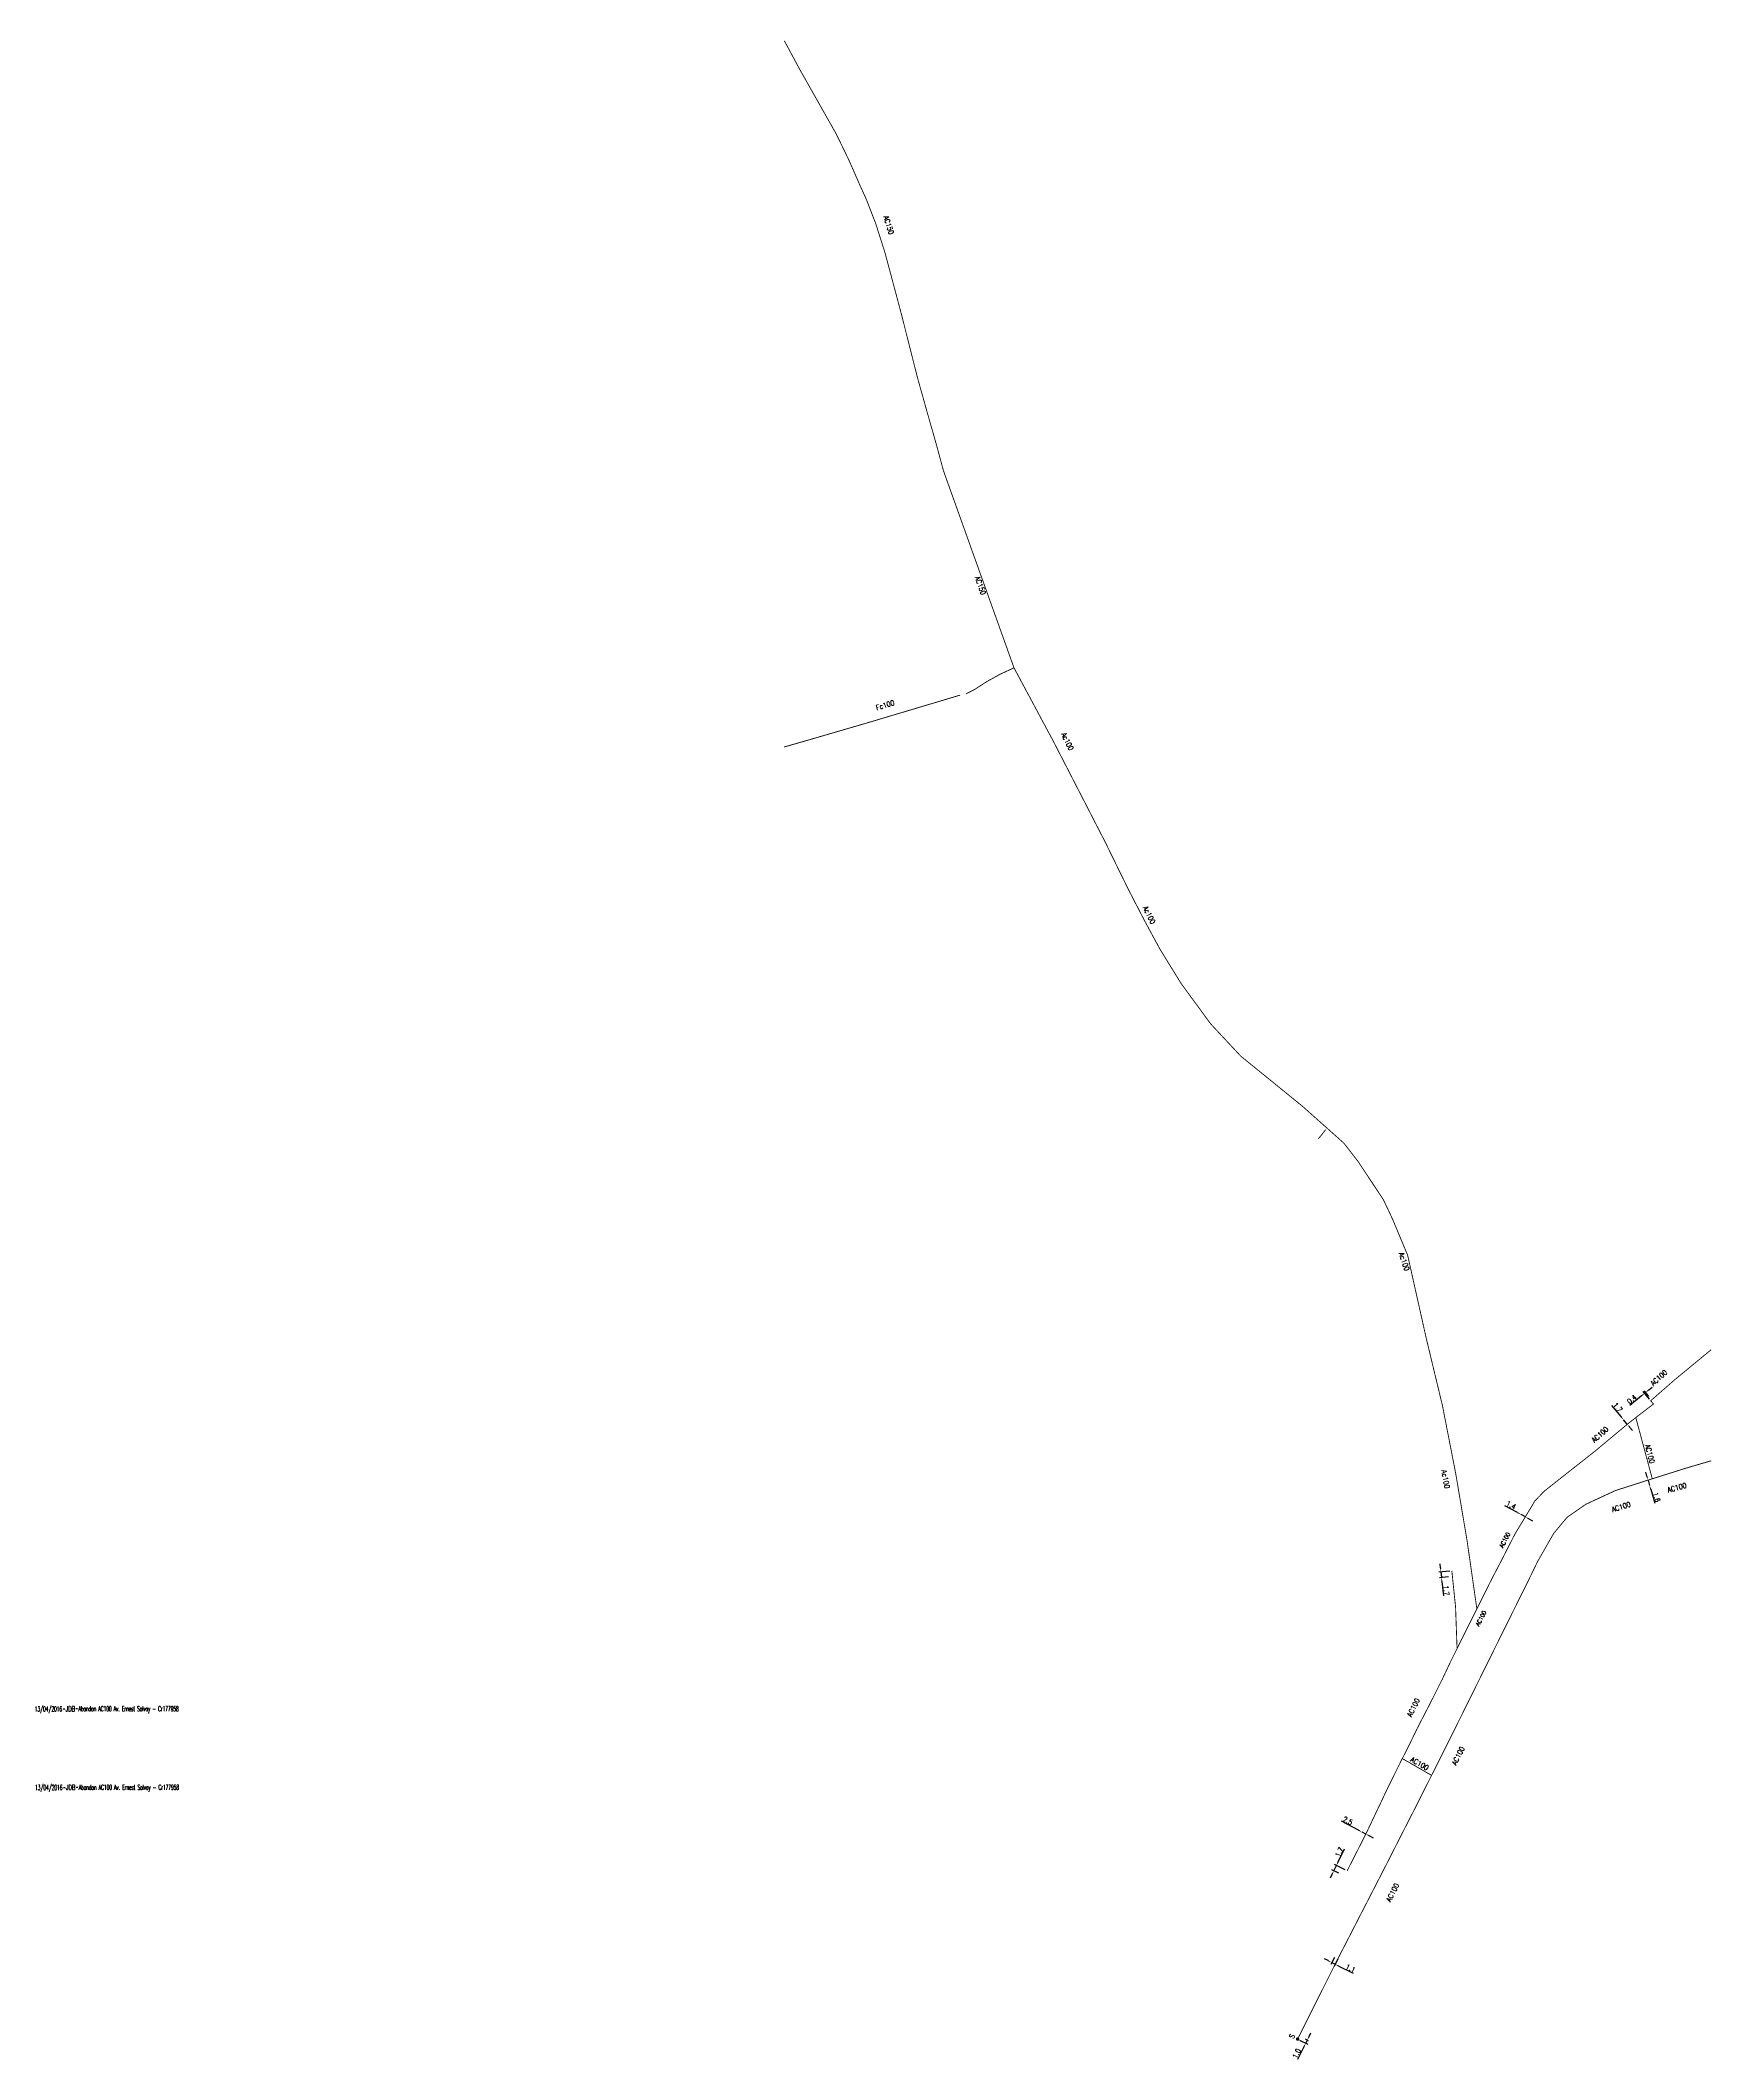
# Model space of a CAD drawing. Header units: millimetres. Extents: x 158430 to 159000, y 158000 to 159000.
# Drawn here: x 158511 to 159000, y 158409 to 159000 of the extents above; entities that cross this region are included whole.
import ezdxf
from ezdxf.enums import TextEntityAlignment as Align

# ---------------------------------------------------------------- set-up
doc = ezdxf.new("R2010")
doc.units = ezdxf.units.MM
doc.header["$PDMODE"] = 34
doc.layers.get('0').update_dxf_attribs({"linetype": 'CONTINUOUS'})
doc.layers.get('Defpoints').update_dxf_attribs({"linetype": 'CONTINUOUS'})
for name, color, linetype in [('L_300', 7, 'CONTINUOUS'), ('L_908', 5, 'CONTINUOUS'), ('L_910', 7, 'CONTINUOUS')]:
    doc.layers.add(name, color=color, linetype=linetype)
doc.styles.add('G_ROMANS', font='ROMANS.SHX', dxfattribs={"width": 0.75})
doc.styles.get("Standard").update_dxf_attribs({"font": 'romans.shx', "width": 0.85})
doc.linetypes.add('BP_HS', pattern='A,2,-1,["G",Standard,S=0.85,R=0,X=-0.27,Y=-0.4],-1', length=4)
doc.dimstyles.get("Standard").update_dxf_attribs({"dimtxt": 1.5, "dimasz": 1.2, "dimexe": 0.625, "dimexo": 0.625, "dimgap": 0.25, "dimtad": 1, "dimdec": 1, "dimzin": 0, "dimdsep": 46, "dimtxsty": 'Standard', "dimcen": -0.5, "dimadec": 0, "dimazin": 0, "dimtfac": 1, "dimtdec": 1, "dimtmove": 0, "dimatfit": 3, "dimfxl": 0, "dimtolj": 1, "dimtzin": 0, "dimarcsym": 0})

# ---------------------------------------------------------------- blocks, each defined once
blk = doc.blocks.new('*D1')
at = {"layer": 'Defpoints', "color": 0, "linetype": 'Continuous', "transparency": 16777216}
for p in [(158980.82, 158604.23), (158982.16, 158602.58), (158982.29, 158601.78)]:
    blk.add_point(p, dxfattribs=at)
at = {"layer": 'L_908', "color": 0, "linetype": 'Continuous', "lineweight": -2, "transparency": 16777216}
for p, q in [((158979.58, 158603.22), (158976.14, 158600.42)), ((158981.9, 158602.27), (158980.12, 158604.46)), ((158981.76, 158603.07), (158980.43, 158604.71)), ((158980.82, 158604.23), (158980.51, 158603.97)), ((158981.76, 158604.98), (158982.69, 158605.74))]:
    blk.add_line(p, q, dxfattribs=at)
at = {"layer": 'L_908', "color": 0, "linetype": 'Continuous', "transparency": 16777216}
for points in [[(158979.46, 158603.37), (158979.71, 158603.06), (158980.51, 158603.97)], [(158981.63, 158605.14), (158981.88, 158604.83), (158980.82, 158604.23)]]:
    blk.add_solid(points, dxfattribs=at)
at = {"layer": 'L_908', "color": 0, "linetype": 'Continuous', "transparency": 16777216, "insert": (158976.77, 158602.22), "char_height": 1.5, "attachment_point": 5, "rotation": 39.08709}
blk.add_mtext('\\A1;0.4', dxfattribs=at)
blk = doc.blocks.new('*D2')
at = {"layer": 'Defpoints', "color": 0, "linetype": 'Continuous', "transparency": 16777216}
for p in [(158974.36, 158596.21), (158974.36, 158596.21), (158975.45, 158594.9)]:
    blk.add_point(p, dxfattribs=at)
at = {"layer": 'L_908', "color": 0, "linetype": 'Continuous', "lineweight": -2, "transparency": 16777216}
for p, q in [((158973.6, 158597.13), (158970.92, 158600.36)), ((158975.45, 158594.9), (158974.36, 158596.21)), ((158976.22, 158593.98), (158976.98, 158593.06))]:
    blk.add_line(p, q, dxfattribs=at)
at = {"layer": 'L_908', "color": 0, "linetype": 'Continuous', "transparency": 16777216}
for points in [[(158973.75, 158597.26), (158973.44, 158597.01), (158974.36, 158596.21)], [(158976.37, 158594.11), (158976.06, 158593.85), (158975.45, 158594.9)]]:
    blk.add_solid(points, dxfattribs=at)
at = {"layer": 'L_908', "color": 0, "linetype": 'Continuous', "transparency": 16777216, "insert": (158972.64, 158599.85), "char_height": 1.5, "attachment_point": 5, "rotation": 309.69862}
blk.add_mtext('\\A1;1.7', dxfattribs=at)
blk = doc.blocks.new('*D3')
at = {"layer": 'Defpoints', "color": 0, "linetype": 'Continuous', "transparency": 16777216}
for p in [(158944.37, 158568.44), (158944.37, 158568.44), (158945.59, 158567.77)]:
    blk.add_point(p, dxfattribs=at)
at = {"layer": 'L_908', "color": 0, "linetype": 'Continuous', "lineweight": -2, "transparency": 16777216}
for p, q in [((158943.31, 158569.02), (158939.59, 158571.06)), ((158945.59, 158567.77), (158944.37, 158568.44)), ((158946.65, 158567.19), (158947.7, 158566.61))]:
    blk.add_line(p, q, dxfattribs=at)
at = {"layer": 'L_908', "color": 0, "linetype": 'Continuous', "transparency": 16777216}
for points in [[(158943.41, 158569.19), (158943.22, 158568.84), (158944.37, 158568.44)], [(158946.74, 158567.37), (158946.55, 158567.02), (158945.59, 158567.77)]]:
    blk.add_solid(points, dxfattribs=at)
at = {"layer": 'L_908', "color": 0, "linetype": 'Continuous', "transparency": 16777216, "insert": (158941.41, 158571.21), "char_height": 1.5, "attachment_point": 5, "rotation": 331.25735}
blk.add_mtext('\\A1;1.4', dxfattribs=at)
blk = doc.blocks.new('*D4')
at = {"layer": 'Defpoints', "color": 0, "linetype": 'Continuous', "transparency": 16777216}
for p in [(158897.78, 158475.49), (158897.78, 158475.49), (158898.9, 158474.91)]:
    blk.add_point(p, dxfattribs=at)
at = {"layer": 'L_908', "color": 0, "linetype": 'Continuous', "lineweight": -2, "transparency": 16777216}
for p, q in [((158896.71, 158476.05), (158891.75, 158478.64)), ((158898.9, 158474.91), (158897.78, 158475.49)), ((158898.07, 158476.05), (158898.07, 158476.05)), ((158899.97, 158474.35), (158901.03, 158473.8))]:
    blk.add_line(p, q, dxfattribs=at)
at = {"layer": 'L_908', "color": 0, "linetype": 'Continuous', "transparency": 16777216}
for points in [[(158896.8, 158476.23), (158896.62, 158475.87), (158897.78, 158475.49)], [(158900.06, 158474.53), (158899.87, 158474.18), (158898.9, 158474.91)]]:
    blk.add_solid(points, dxfattribs=at)
at = {"layer": 'L_908', "color": 0, "linetype": 'Continuous', "transparency": 16777216, "insert": (158893.61, 158478.79), "char_height": 1.5, "attachment_point": 5, "rotation": 332.45585}
blk.add_mtext('\\A1;2.5', dxfattribs=at)
blk = doc.blocks.new('L_300_11')
at = {"color": 0, "linetype": 'Continuous', "const_width": 0.497, "flags": 128}
blk.add_lwpolyline([(-0.25, 0, 1), (0.25, 0, 1)], format="xyb", close=True, dxfattribs=at)
at = {"color": 0, "linetype": 'Continuous', "style": 'G_ROMANS', "width": 0.75}
blk.add_text('S', height=1.5, dxfattribs=at).set_placement((0, 1.85), align=Align.MIDDLE)
at = {"color": 0, "linetype": 'Continuous', "width": 0.75, "flags": 3}
for tag, p in [('DEF_LEG', (0, -5)), ('DEF_COUP', (0, -7.5)), ('DEF_TYPE', (0, -10))]:
    blk.add_attdef(tag, text='', height=1.2, dxfattribs=at).set_placement(p, align=Align.MIDDLE)
blk = doc.blocks.new('*D5')
at = {"layer": 'Defpoints', "color": 0, "linetype": 'Continuous', "transparency": 16777216}
for p in [(158888.92, 158437.28), (158889.96, 158439.34), (158890.94, 158438.84)]:
    blk.add_point(p, dxfattribs=at)
at = {"layer": 'L_908', "color": 0, "linetype": 'Continuous', "lineweight": -2, "transparency": 16777216}
for p, q in [((158887.85, 158437.83), (158886.78, 158438.37)), ((158889.67, 158438.78), (158888.64, 158436.73)), ((158888.92, 158437.28), (158889.9, 158436.79)), ((158890.66, 158438.28), (158889.62, 158436.23)), ((158890.97, 158436.25), (158895.15, 158434.13))]:
    blk.add_line(p, q, dxfattribs=at)
at = {"layer": 'L_908', "color": 0, "linetype": 'Continuous', "transparency": 16777216}
for points in [[(158887.94, 158438), (158887.76, 158437.65), (158888.92, 158437.28)], [(158891.06, 158436.42), (158890.88, 158436.07), (158889.9, 158436.79)]]:
    blk.add_solid(points, dxfattribs=at)
at = {"layer": 'L_908', "color": 0, "linetype": 'Continuous', "transparency": 16777216, "insert": (158894.43, 158435.62), "char_height": 1.5, "attachment_point": 5, "rotation": 333.17312}
blk.add_mtext('\\A1;1.1', dxfattribs=at)
blk = doc.blocks.new('*D6')
at = {"layer": 'Defpoints', "color": 0, "linetype": 'Continuous', "transparency": 16777216}
for p in [(158981.51, 158578.54), (158981.96, 158577), (158981.96, 158577)]:
    blk.add_point(p, dxfattribs=at)
at = {"layer": 'L_908', "color": 0, "linetype": 'Continuous', "lineweight": -2, "transparency": 16777216}
for p, q in [((158981.17, 158579.69), (158980.83, 158580.84)), ((158981.51, 158578.54), (158981.96, 158577)), ((158982.3, 158575.85), (158983.48, 158571.83))]:
    blk.add_line(p, q, dxfattribs=at)
at = {"layer": 'L_908', "color": 0, "linetype": 'Continuous', "transparency": 16777216}
for points in [[(158981.36, 158579.74), (158980.98, 158579.63), (158981.51, 158578.54)], [(158982.49, 158575.91), (158982.11, 158575.79), (158981.96, 158577)]]:
    blk.add_solid(points, dxfattribs=at)
at = {"layer": 'L_908', "color": 0, "linetype": 'Continuous', "transparency": 16777216, "insert": (158984.02, 158573.55), "char_height": 1.5, "attachment_point": 5, "rotation": 286.40897}
blk.add_mtext('\\A1;1.6', dxfattribs=at)
blk = doc.blocks.new('GIS_MODF')
at = {"color": 0, "linetype": 'Continuous', "flags": 128}
for points in [[(-2.18, -0.01), (-1.68, -0.01)], [(1.52, -0.01), (2.02, -0.01)]]:
    blk.add_lwpolyline(points, dxfattribs=at)
at = {"color": 0, "linetype": 'Continuous', "width": 0.5}
blk.add_attdef('DATE', text='', height=1.5, dxfattribs=at).set_placement((-2.5, -0.8), align=Align.RIGHT)
at = {"color": 0, "linetype": 'Continuous', "width": 1.771291}
blk.add_attdef('USER', text='', height=1.5, dxfattribs=at).set_placement((-1.51, -0.8), (1.28, -0.8), align=Align.FIT)
at = {"color": 0, "linetype": 'Continuous', "width": 0.5}
blk.add_attdef('DESC', (2.29, -0.8), '', height=1.5, dxfattribs=at)
blk = doc.blocks.new('*D8')
at = {"layer": 'Defpoints', "color": 0, "linetype": 'Continuous', "transparency": 16777216}
for p in [(158921.04, 158550.01), (158923.73, 158550.28), (158924.07, 158551.97)]:
    blk.add_point(p, dxfattribs=at)
at = {"layer": 'L_908', "color": 0, "linetype": 'Continuous', "lineweight": -2, "transparency": 16777216}
for p, q in [((158923.45, 158551.91), (158920.26, 158551.59)), ((158923.11, 158550.22), (158920.42, 158549.95)), ((158920.76, 158552.85), (158920.64, 158554.04)), ((158920.88, 158551.65), (158921.04, 158550.01)), ((158921.16, 158548.82), (158921.58, 158544.65))]:
    blk.add_line(p, q, dxfattribs=at)
at = {"layer": 'L_908', "color": 0, "linetype": 'Continuous', "transparency": 16777216}
for points in [[(158920.96, 158552.87), (158920.56, 158552.83), (158920.88, 158551.65)], [(158921.36, 158548.84), (158920.96, 158548.8), (158921.04, 158550.01)]]:
    blk.add_solid(points, dxfattribs=at)
at = {"layer": 'L_908', "color": 0, "linetype": 'Continuous', "transparency": 16777216, "insert": (158922.43, 158546.23), "char_height": 1.5, "attachment_point": 5, "rotation": 275.70772}
blk.add_mtext('\\A1;1.7', dxfattribs=at)
blk = doc.blocks.new('*D9')
at = {"layer": 'Defpoints', "color": 0, "linetype": 'Continuous', "transparency": 16777216}
for p in [(158889.52, 158464.18), (158891.57, 158463.16), (158893.41, 158464.13)]:
    blk.add_point(p, dxfattribs=at)
at = {"layer": 'L_908', "color": 0, "linetype": 'Continuous', "lineweight": -2, "transparency": 16777216}
for p, q in [((158890.81, 158466.77), (158892.68, 158470.53)), ((158888.98, 158463.1), (158888.45, 158462.03)), ((158891.01, 158463.43), (158888.96, 158464.46)), ((158889.52, 158464.18), (158890.27, 158465.7)), ((158892.85, 158464.41), (158889.71, 158465.98))]:
    blk.add_line(p, q, dxfattribs=at)
at = {"layer": 'L_908', "color": 0, "linetype": 'Continuous', "transparency": 16777216}
for points in [[(158890.63, 158466.86), (158890.99, 158466.68), (158890.27, 158465.7)], [(158888.8, 158463.19), (158889.16, 158463.01), (158889.52, 158464.18)]]:
    blk.add_solid(points, dxfattribs=at)
at = {"layer": 'L_908', "color": 0, "linetype": 'Continuous', "transparency": 16777216, "insert": (158891.12, 158469.64), "char_height": 1.5, "attachment_point": 5, "rotation": 63.49813}
blk.add_mtext('\\A1;1.7', dxfattribs=at)
blk = doc.blocks.new('*D13')
at = {"layer": 'Defpoints', "color": 0, "linetype": 'Continuous', "transparency": 16777216}
for p in [(158878.91, 158414.87), (158881.75, 158414.56), (158882.62, 158414.12)]:
    blk.add_point(p, dxfattribs=at)
at = {"layer": 'L_300', "color": 0, "linetype": 'Continuous', "lineweight": -2, "transparency": 16777216}
for p, q in [((158879.47, 158414.59), (158881.86, 158413.38)), ((158882.06, 158414.4), (158881.19, 158414.84)), ((158881.75, 158414.56), (158881.3, 158413.67)), ((158882.29, 158415.63), (158882.83, 158416.7)), ((158880.76, 158412.59), (158878.87, 158408.85))]:
    blk.add_line(p, q, dxfattribs=at)
at = {"layer": 'L_300', "color": 0, "linetype": 'Continuous', "transparency": 16777216}
for points in [[(158880.58, 158412.68), (158880.94, 158412.5), (158881.3, 158413.67)], [(158882.11, 158415.72), (158882.47, 158415.54), (158881.75, 158414.56)]]:
    blk.add_solid(points, dxfattribs=at)
at = {"layer": 'L_300', "color": 0, "linetype": 'Continuous', "transparency": 16777216, "insert": (158878.65, 158410.64), "char_height": 1.5, "attachment_point": 5, "rotation": 63.24782}
blk.add_mtext('\\A1;1.0', dxfattribs=at)

msp = doc.modelspace()

# ---------------------------------------------------------------- linework, layer by layer
at = {"layer": 'L_908', "linetype": 'BP_HS', "const_width": 0.25, "flags": 128}
for points in [[(158728.65, 159000), (158733.16, 158991.6), (158733.16, 158991.6), (158743.78, 158972.82), (158743.78, 158972.82), (158747.55, 158965.06), (158750.65, 158957.98), (158752.63, 158953.6), (158755.35, 158946.61), (158758.09, 158938.01), (158762.97, 158919.74), (158762.97, 158919.74), (158762.97, 158919.74), (158767.52, 158901.73), (158767.52, 158901.73), (158770.38, 158891.5), (158770.38, 158891.5), (158773.19, 158881.63), (158775.22, 158874.11), (158795.88, 158816.39), (158807.58, 158794.54), (158822.48, 158765.57), (158829.35, 158751.54), (158833.94, 158742.65), (158838.61, 158734.01), (158844.83, 158723.93), (158853.45, 158712.15), (158862.25, 158702.71), (158880.4, 158687.96), (158892.41, 158677.26), (158896.42, 158672.12), (158904, 158660.72), (158906.72, 158654.95), (158911.13, 158644.39), (158916.62, 158619.88), (158921.33, 158600.32, -0.018807), (158931.4, 158540.85, -0.040485)], [(158781.78, 158808.74), (158784.23, 158809.98, -0.054068), (158795.88, 158816.39)], [(158887.14, 158681.2, -0.020829), (158884.99, 158678.5, 0.977015)]]:
    msp.add_lwpolyline(points, format="xyb", dxfattribs=at)
for points in [[(158728.57, 158793.22), (158734.92, 158795.03), (158754.11, 158800.63), (158780.09, 158808.4)], [(159000, 158616.73), (158989.34, 158607.94), (158982.29, 158601.78), (158983.1, 158600.82), (158977.93, 158596.86), (158975.45, 158594.9), (158966.06, 158587.09), (158951.08, 158575.27), (158948.32, 158572.35), (158945.59, 158567.77), (158942.63, 158562.92), (158939.89, 158557.54), (158935.36, 158548.79), (158925.6, 158529.19), (158923.57, 158525.11), (158921.36, 158520.39), (158918.16, 158514.02), (158913.96, 158505.89), (158911.1, 158500), (158909.56, 158497.02), (158905.69, 158489.22), (158898.9, 158474.91), (158893.41, 158464.13)], [(158977.93, 158596.86), (158982.76, 158578.93)], [(158878.91, 158414.87), (158890.94, 158438.84), (158903.57, 158463.4), (158913.16, 158482.22), (158918.14, 158492.09), (158922.13, 158500), (158947.11, 158550.43), (158949.22, 158554.78), (158953.86, 158562.89), (158957.8, 158567.65), (158963.3, 158571.47), (158971.97, 158575.49), (158981.51, 158578.54), (158982.76, 158578.93), (158992.28, 158581.94), (159000, 158584.21)], [(158924.07, 158551.97), (158925.16, 158541.41), (158925.6, 158529.19), (158925.57, 158529.91)], [(158909.56, 158497.02), (158918.14, 158492.09)]]:
    msp.add_lwpolyline(points, dxfattribs=at)

# ---------------------------------------------------------------- block references
at = {"layer": 'L_300', "rotation": 63.36550366372242}
msp.add_blockref('L_300_11', (158878.91, 158414.87), dxfattribs=at)
at = {"layer": 'L_910'}
ref = msp.add_blockref('GIS_MODF', (158519.68, 158511.62), dxfattribs=dict(at, rotation=0.5725613824145926))
ref.add_attrib('DATE', '13/04/2016', dxfattribs={"layer": '0', "color": 0, "linetype": 'Continuous', "height": 1.5, "width": 0.5}).set_placement((158517.19, 158510.79), align=Align.RIGHT)
ref.add_attrib('USER', 'JDB', dxfattribs={"layer": '0', "color": 0, "linetype": 'Continuous', "height": 1.5, "rotation": 0.57256, "width": 0.708517}).set_placement((158518.18, 158510.8), (158520.97, 158510.83), align=Align.FIT)
ref.add_attrib('DESC', 'Abandon AC100 Av. Ernest Solvay - Cr177958', (158521.98, 158510.84), dxfattribs={"layer": '0', "color": 0, "linetype": 'Continuous', "height": 1.5, "width": 0.5})
at = {"layer": 'L_910', "color": 7, "linetype": 'Continuous'}
ref = msp.add_blockref('GIS_MODF', (158519.78, 158488.61), dxfattribs=dict(at, rotation=0.5725613824145926))
ref.add_attrib('DATE', '13/04/2016', dxfattribs={"layer": '0', "color": 0, "linetype": 'Continuous', "height": 1.5, "width": 0.5}).set_placement((158517.29, 158487.79), align=Align.RIGHT)
ref.add_attrib('USER', 'JDB', dxfattribs={"layer": '0', "color": 0, "linetype": 'Continuous', "height": 1.5, "rotation": 0.57256, "width": 0.708517}).set_placement((158518.28, 158487.8), (158521.07, 158487.83), align=Align.FIT)
ref.add_attrib('DESC', 'Abandon AC100 Av. Ernest Solvay - Cr177958', (158522.08, 158487.84), dxfattribs={"layer": '0', "color": 0, "linetype": 'Continuous', "height": 1.5, "width": 0.5})

# ---------------------------------------------------------------- texts
at = {"layer": 'L_908', "linetype": 'Continuous'}
for s, height, rotation, width, p in [('AC150', 1.5, 287.66612, 0.75, (158759.2, 158946.05)), ('AC150', 1.5, 289.69033, 0.75, (158786.05, 158840.51)), ('Fc100', 1.5, 16.45754, 0.85, (158758.15, 158805.47)), ('Ac100', 1.5, 296, 0.85, (158811.53, 158794.83)), ('Ac100', 1.5, 296, 0.85, (158835.46, 158744.05)), ('Ac100', 1.5, 288.60552, 0.85, (158910.13, 158642.55)), ('AC100', 1.5, 41.91235, 0.85, (158984.68, 158608.5)), ('AC100', 1.5, 41.91235, 0.85, (158967.44, 158591.88)), ('AC100', 1.5, 285.02575, 0.85, (158982.04, 158586.23)), ('Ac100', 1.5, 280.17456, 0.85, (158922.24, 158578.82)), ('AC100', 1.5, 14.70599, 0.85, (158989.97, 158576.34)), ('AC100', 1.5, 17.32594, 0.85, (158973.62, 158570.71)), ('AC100', 1.25, 63.07225, 0.85, (158939.59, 158561)), ('AC100', 1.25, 63.07225, 0.85, (158932.6, 158538.07)), ('AC100', 1.5, 63.58494, 0.85, (158912.82, 158511.95)), ('AC100', 1.5, 330.09924, 0.85, (158914.62, 158495.53)), ('AC100', 1.5, 63.58494, 0.85, (158925.95, 158497.83)), ('AC100', 1.5, 62.90021, 0.85, (158906.74, 158457.79))]:
    msp.add_text(s, height=height, rotation=rotation, dxfattribs=dict(at, width=width)).set_placement(p, align=Align.MIDDLE_CENTER)

# ---------------------------------------------------------------- dimensions: what is measured, and where the dimension line sits
at = {"layer": 'L_300', "linetype": 'Continuous'}
dim = msp.add_linear_dim(base=(158881.75, 158414.56), p1=(158878.91, 158414.87), p2=(158882.62, 158414.12), angle=243.24782, dimstyle='Standard', dxfattribs=at)
dim.commit()
dim.dimension.update_dxf_attribs({"geometry": '*D13', "text_midpoint": (158879.54, 158410.19), "dimtype": 160})
at = {"layer": 'L_908', "linetype": 'Continuous'}
for base, p1, p2, angle, picture, middle in [((158980.82, 158604.23), (158982.29, 158601.78), (158982.16, 158602.58), 219.08709, '*D1', (158977.4, 158601.44)), ((158974.36, 158596.21), (158975.45, 158594.9), (158974.36, 158596.21), 309.69862, '*D2', (158971.88, 158599.21)), ((158981.96, 158577), (158981.51, 158578.54), (158981.96, 158577), 106.40897, '*D6', (158983.06, 158573.26)), ((158944.37, 158568.44), (158945.59, 158567.77), (158944.37, 158568.44), 331.25735, '*D3', (158940.92, 158570.33)), ((158921.0444, 158550.0096), (158924.0671, 158551.9715), (158923.7333, 158550.2783), 95.70772, '*D8', (158921.4317, 158546.1342)), ((158889.52, 158464.18), (158893.41, 158464.13), (158891.57, 158463.16), 63.49813, '*D9', (158892.02, 158469.19)), ((158888.92, 158437.28), (158890.94, 158438.84), (158889.96, 158439.34), 333.17312, '*D5', (158893.98, 158434.72))]:
    dim = msp.add_linear_dim(base=base, p1=p1, p2=p2, angle=angle, dimstyle='Standard', override={"dimatfit": 0}, dxfattribs=at)
    dim.commit()
    dim.dimension.update_dxf_attribs({"geometry": picture, "text_midpoint": middle, "dimtype": 160})
dim = msp.add_linear_dim(base=(158897.78, 158475.49), p1=(158898.9, 158474.91), p2=(158897.78, 158475.49), angle=332.45585, text='2.5', dimstyle='Standard', override={"dimatfit": 0}, dxfattribs=at)
dim.commit()
dim.dimension.update_dxf_attribs({"geometry": '*D4', "text_midpoint": (158893.15, 158477.91), "dimtype": 160})

doc.saveas('drawing.dxf')
